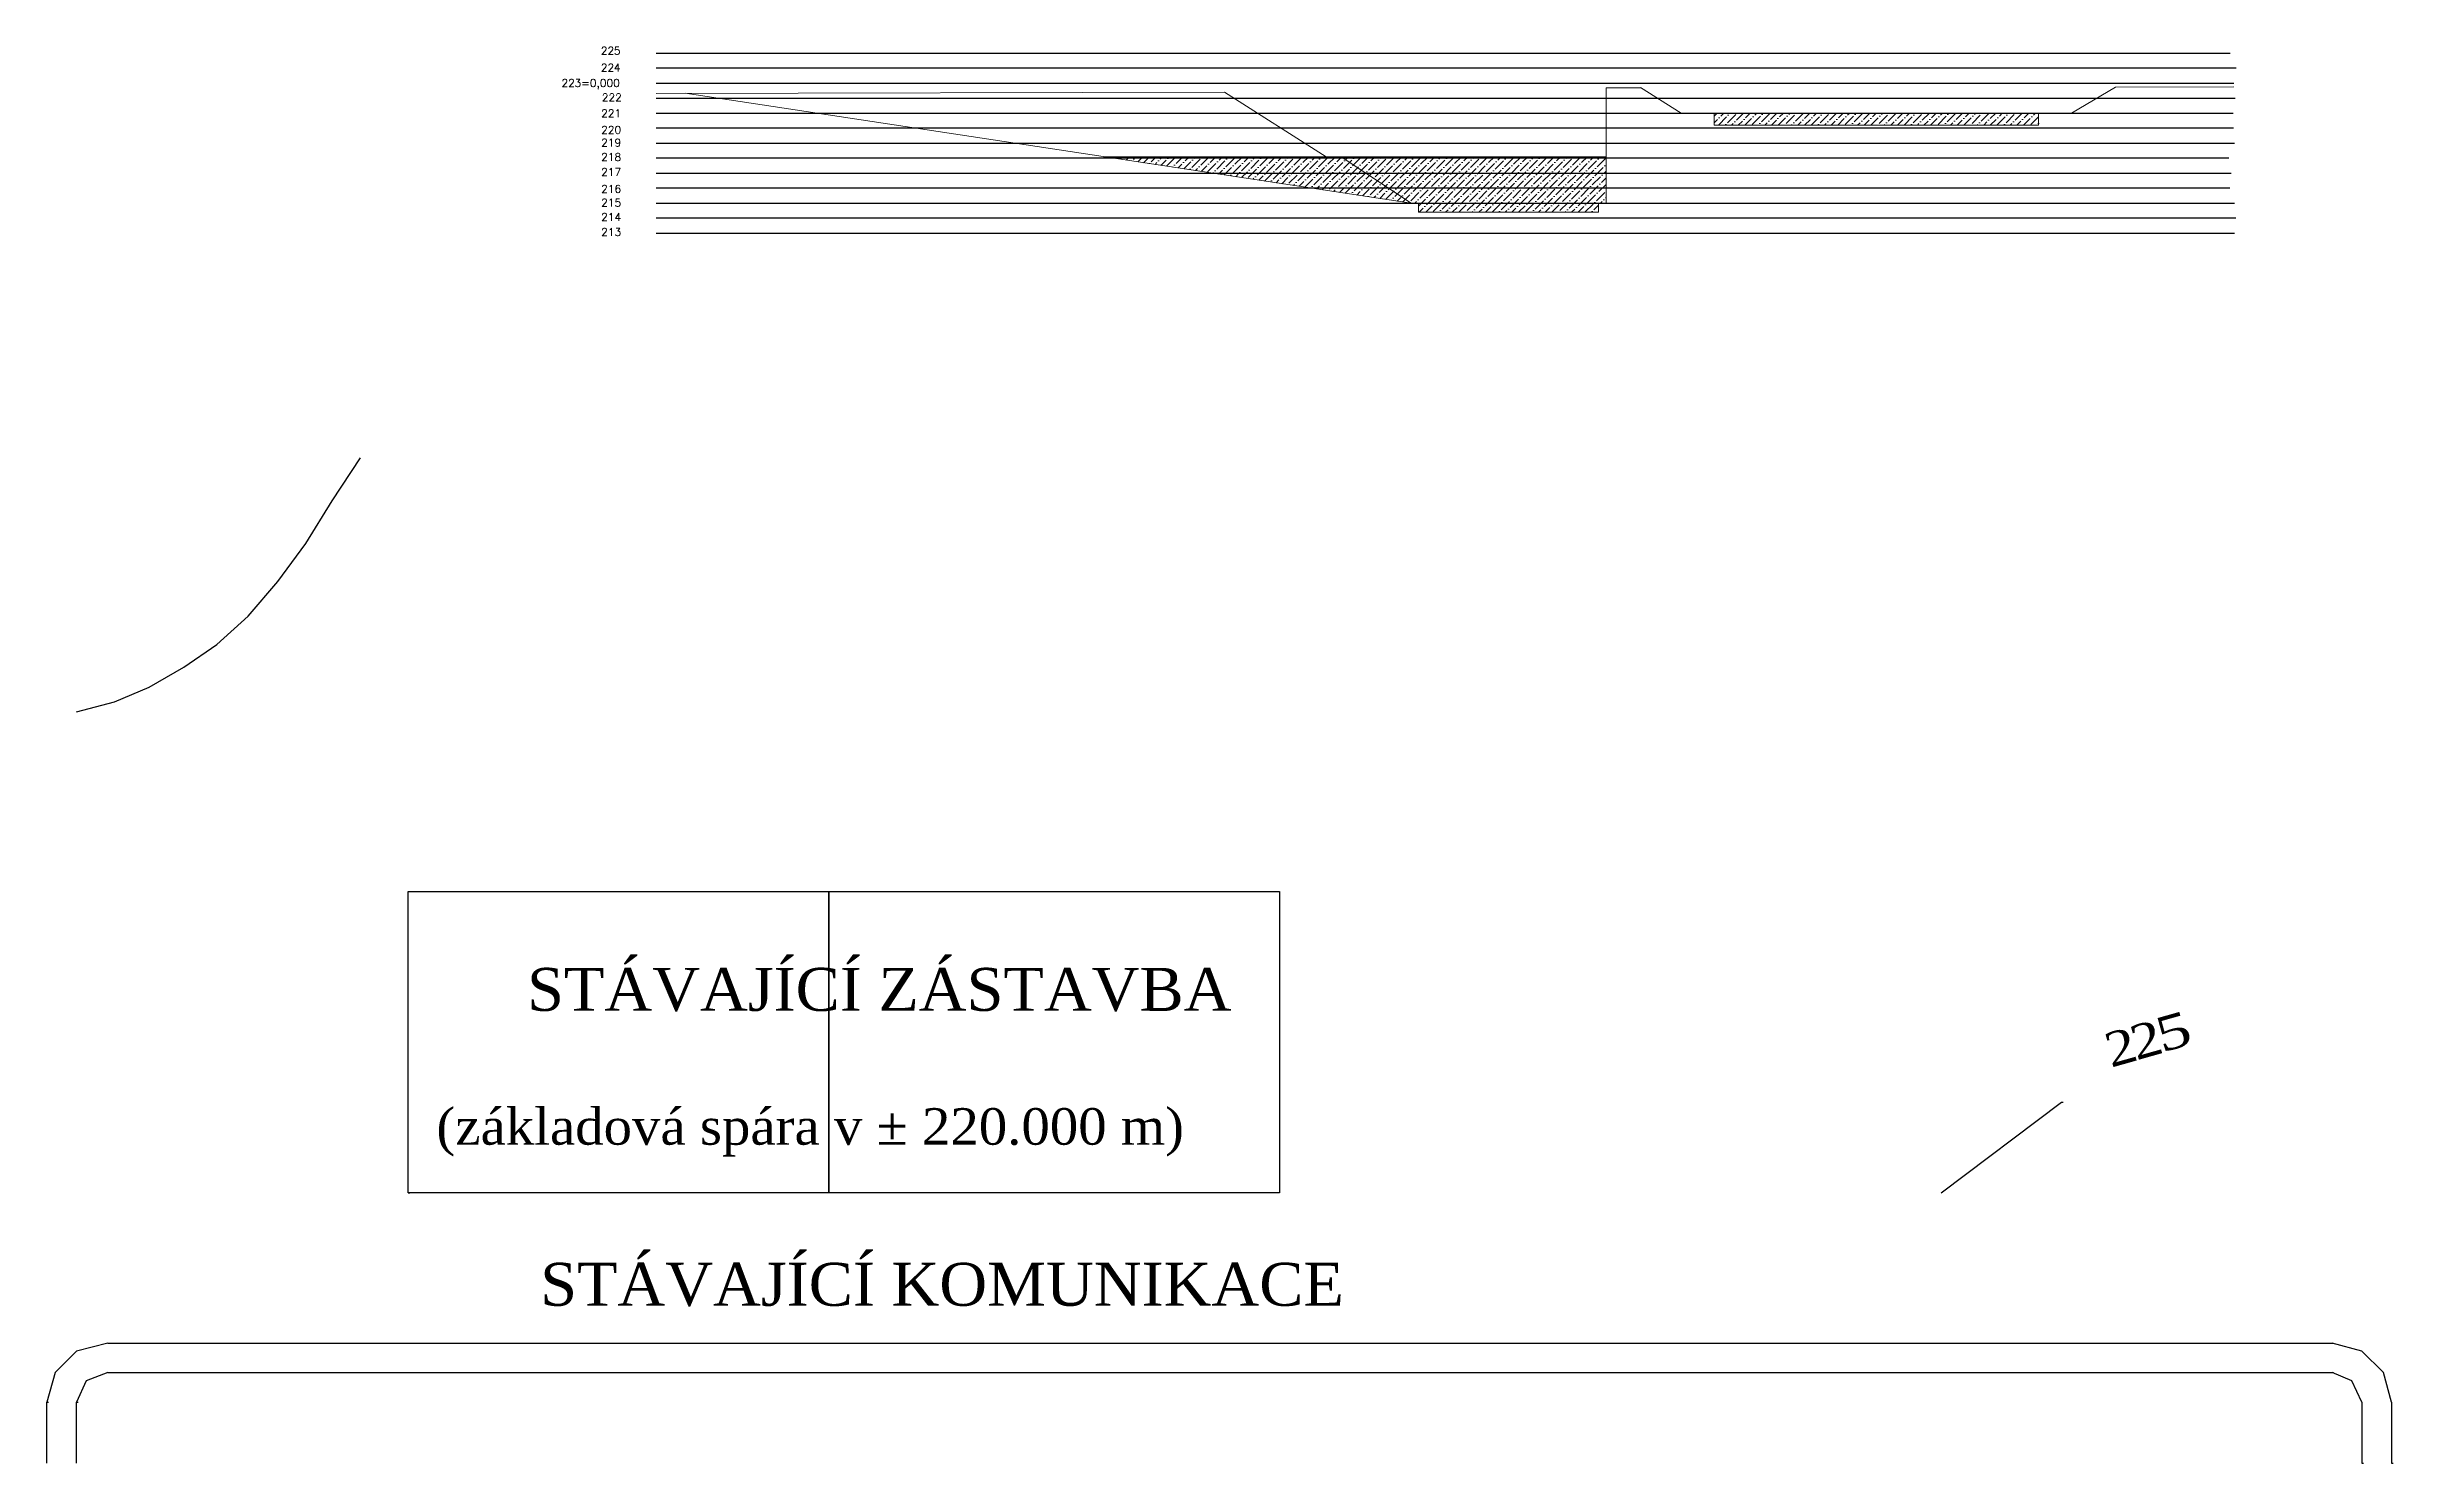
# Model space of a CAD drawing. Header units: millimetres. Extents: x -3518363 to 3223740, y -1530229 to 774657.
# Drawn here: x 968586 to 1124905, y -281594 to -187241 of the extents above; entities that cross this region are included whole.
import ezdxf

# ---------------------------------------------------------------- set-up
doc = ezdxf.new("R2010")
doc.units = ezdxf.units.MM
doc.header["$LTSCALE"] = 15
doc.header["$MEASUREMENT"] = 0
doc.linetypes.add('ACAD_ISO10W100', pattern=[18, 12, -3, 0, -3])
doc.layers.get('0').update_dxf_attribs({"linetype": 'CONTINUOUS'})
for name, color, linetype, lineweight in [('HS', 90, 'ACAD_ISO10W100', 15), ('texty', 255, 'CONTINUOUS', 15), ('ŘEZ', 11, 'ACAD_ISO10W100', 15)]:
    doc.layers.add(name, color=color, linetype=linetype, lineweight=lineweight)
doc.layers.add('ŘEZ bílá', color=251, linetype='ACAD_ISO10W100')
doc.styles.add('romans', font='romans.shx')
doc.styles.add('TIMESNEWROMAN', font='times.ttf')
pattern_1 = [(315, (17781.2, 81156.6), (607.66989, -165.72815), [781.25, -156.25, 0, -156.25])]

msp = doc.modelspace()

# ---------------------------------------------------------------- texts
at = {"attachment_point": 7, "style": 'TIMESNEWROMAN'}
for s, insert, char_height, width in [('\\W1.02;STÁVAJÍCÍ\\~ZÁSTAVBA', (1000580.418, -251528.988), 2863.1607, 47179.17747), ('\\W1.03;(základová\\~spára\\~v\\~±\\~220.000\\~m)', (994536.492, -261173.546), 2433.70941, 49434.83592), ('\\W1.02;STÁVAJÍCÍ\\~KOMUNIKACE', (1001454.855, -271178.133), 2863.1607, 53670.5873)]:
    msp.add_mtext(s, dxfattribs=dict(at, insert=insert, char_height=char_height, width=width))
at = {"char_height": 2289.8356, "attachment_point": 7, "rotation": 15.80019522, "style": 'TIMESNEWROMAN'}
for s, insert, width in [('\\W1.31;5', (1109498.346, -254279.966), 3222.34108), ('\\W1.16;2', (1106103.625, -255257.359), 3047.34523), ('\\W1.16;2', (1107800.972, -254768.669), 3047.34523)]:
    msp.add_mtext(s, dxfattribs=dict(at, insert=insert, width=width))
at = {"layer": 'texty', "ltscale": 20, "extrusion": (1.93959e-16, -3.39308e-16, -1), "style": 'romans', "text_generation_flag": 2}
for s, p in [('225', (-1005486.185, -187755.584)), ('224', (-1005486.185, -188875.584)), ('223=0,000', (-1002866.185, -189905.584)), ('222', (-1005556.185, -190865.584)), ('221', (-1005516.185, -191925.584)), ('220', (-1005516.185, -193025.584)), ('219', (-1005516.185, -193875.584)), ('218', (-1005516.185, -194835.584)), ('217', (-1005516.185, -195835.584)), ('216', (-1005516.185, -196955.584)), ('215', (-1005516.185, -197875.584)), ('214', (-1005516.185, -198835.584)), ('213', (-1005516.185, -199835.584))]:
    msp.add_text(s, height=514.897, dxfattribs=at).set_placement(p)

# ---------------------------------------------------------------- hatches: boundary and pattern name
at = {"layer": 'HS', "linetype": 'ByBlock', "extrusion": (1.93959e-16, -3.39308e-16, -1)}
h = msp.add_hatch(dxfattribs=at)
h.set_pattern_fill('ANSI36', color=256, scale=2500)
h.set_pattern_definition(pattern_1)
h.paths.add_polyline_path([(-1079673.376, -192455.584), (-1079673.376, -191655.584), (-1101273.376, -191655.584), (-1101273.376, -192455.584)])
h = msp.add_hatch(dxfattribs=at)
h.set_pattern_fill('ANSI36', color=256, scale=2500)
h.set_pattern_definition(pattern_1)
h.paths.add_polyline_path([(-1039665.376, -194655.584), (-1038985.301, -194552.584), (-1053824.172, -194552.584), (-1054820.542, -194552.584), (-1054974.986, -194655.584)])
h.paths.add_polyline_path([(-1046268.043, -195655.584), (-1039665.376, -194655.584), (-1054974.986, -194655.584), (-1056474.45, -195655.584)])
h.paths.add_polyline_path([(-1052870.709, -196655.584), (-1046268.043, -195655.584), (-1056474.45, -195655.584), (-1057973.913, -196655.584)])
h.paths.add_polyline_path([(-1052870.709, -196655.584), (-1057973.913, -196655.584), (-1059473.376, -197655.584)])
h.paths.add_polyline_path([(-1056474.45, -195655.584), (-1054974.986, -194655.584), (-1072473.376, -194655.584), (-1072473.376, -195655.584)])
h.paths.add_polyline_path([(-1057973.913, -196655.584), (-1056474.45, -195655.584), (-1072473.376, -195655.584), (-1072473.376, -196655.584)])
h.paths.add_polyline_path([(-1054974.986, -194655.584), (-1054820.542, -194552.584), (-1072473.376, -194552.584), (-1072473.376, -194655.584)])
h.paths.add_polyline_path([(-1059473.376, -197655.584), (-1057973.913, -196655.584), (-1072473.376, -196655.584), (-1072473.376, -197655.584)])
h.paths.add_polyline_path([(-1059973.376, -198255.584), (-1059973.376, -197655.584), (-1071973.376, -197655.584), (-1071973.376, -198255.584)])

# ---------------------------------------------------------------- linework, layer by layer
for p, q in [((972649.777, -273595.872), (1120944.495, -273595.872)), ((972649.777, -275550.501), (1120944.495, -275550.501))]:
    msp.add_line(p, q)
at = {"elevation": 0}
for points in [[(970566.552, -231545.597), (973086.998, -230876.909), (975401.69, -229899.594), (977716.381, -228562.218), (979902.483, -227044.803), (981985.708, -225167.327), (983966.055, -222852.636), (985843.531, -220332.203), (987592.412, -217477.399), (989469.881, -214622.621)], [(992659.016, -263591.252), (992659.016, -243504.859), (1050706.388, -243504.859), (1050706.388, -263591.252), (1020692.535, -263591.252), (1020692.535, -243504.859), (1020692.535, -263591.252), (992659.016, -263591.252), (992761.894, -263591.252)], [(1094788.459, -263591.252), (1102812.731, -257547.327), (1102915.603, -257547.327)], [(972649.777, -273595.872), (970566.552, -274135.965), (969126.298, -275550.501), (968586.205, -277530.855), (968689.076, -277530.855)], [(1124802.318, -277530.855), (1124262.232, -275550.501), (1122821.971, -274135.965), (1120841.624, -273595.872), (1120944.495, -273595.872)], [(972649.777, -275550.501), (971209.522, -276116.319), (970566.552, -277530.855), (970669.43, -277530.855)], [(1122821.971, -277530.855), (1122153.283, -276116.319), (1120841.624, -275550.501), (1120944.495, -275550.501)], [(968586.205, -281594.427), (968586.205, -277530.855), (968689.076, -277530.855)], [(970566.552, -281594.427), (970566.552, -277530.855), (970669.43, -277530.855)], [(1122821.971, -277530.855), (1122821.971, -281594.427), (1122924.855, -281594.427)], [(1124802.318, -277530.855), (1124802.318, -281594.427), (1124905.202, -281594.427)]]:
    msp.add_lwpolyline(points, dxfattribs=at)
at = {"layer": 'HS', "linetype": 'ByBlock', "extrusion": (1.93959e-16, -3.39308e-16, -1)}
for p, q in [((1053824.172, -194552.584), (1038985.301, -194552.584)), ((1054820.542, -194552.584), (1072473.376, -194552.584))]:
    msp.add_line(p, q, dxfattribs=at)
at = {"layer": 'ŘEZ', "linetype": 'ByBlock', "extrusion": (1.93959e-16, -3.39308e-16, -1)}
for p, q in [((1047037.87, -190255.584), (1009181.185, -190350.553)), ((1011121.185, -190332.453), (1059473.376, -197655.584)), ((1053824.172, -194552.584), (1047037.87, -190255.584)), ((1072473.376, -189973.393), (1074820.526, -189969.286)), ((1072473.376, -189973.393), (1072473.376, -197655.584)), ((1074773.005, -189939.078), (1077473.376, -191655.584)), ((1106401.396, -189914.025), (1103473.376, -191655.584)), ((1106401.396, -189914.025), (1114291.185, -189900.219)), ((1077473.376, -191655.584), (1103473.376, -191655.584)), ((1079673.376, -192455.584), (1079673.376, -191655.584)), ((1101273.376, -191655.584), (1101273.376, -192455.584)), ((1101273.376, -192455.584), (1079673.376, -192455.584)), ((1054820.542, -194552.584), (1053824.172, -194552.584)), ((1054820.542, -194552.584), (1059473.376, -197655.584)), ((1072473.376, -197655.584), (1059473.376, -197655.584)), ((1059973.376, -197655.584), (1059973.376, -198255.584)), ((1071973.376, -198255.584), (1059973.376, -198255.584)), ((1071973.376, -197655.584), (1071973.376, -198255.584))]:
    msp.add_line(p, q, dxfattribs=at)
at = {"layer": 'ŘEZ bílá', "color": 250, "linetype": 'ByBlock', "true_color": 0x1a1a1a, "extrusion": (1.93959e-16, -3.39308e-16, -1)}
for p, q in [((1009181.185, -187655.584), (1114041.185, -187655.584)), ((1114441.185, -188655.584), (1009181.185, -188655.584)), ((1009181.185, -189655.584), (1114291.185, -189655.584)), ((1009181.185, -190655.584), (1114391.185, -190655.584)), ((1009181.185, -191655.584), (1114241.185, -191655.584)), ((1114281.185, -192655.584), (1009181.185, -192655.584)), ((1009181.185, -193655.584), (1114341.185, -193655.584)), ((1113951.185, -194655.584), (1009181.185, -194655.584)), ((1009181.185, -195655.584), (1114111.185, -195655.584)), ((1114031.185, -196655.584), (1009181.185, -196655.584)), ((1009181.185, -197655.584), (1114341.185, -197655.584)), ((1114421.185, -198655.584), (1009181.185, -198655.584)), ((1009181.185, -199655.584), (1114341.185, -199655.584))]:
    msp.add_line(p, q, dxfattribs=at)

msp.set_redraw_order([(e.dxf.handle, doc.entitydb.next_handle()) for e in msp.query("TEXT MTEXT ATTDEF DIMENSION ARC_DIMENSION")])  # texts and dimensions are drawn at this point

doc.saveas('drawing.dxf')
